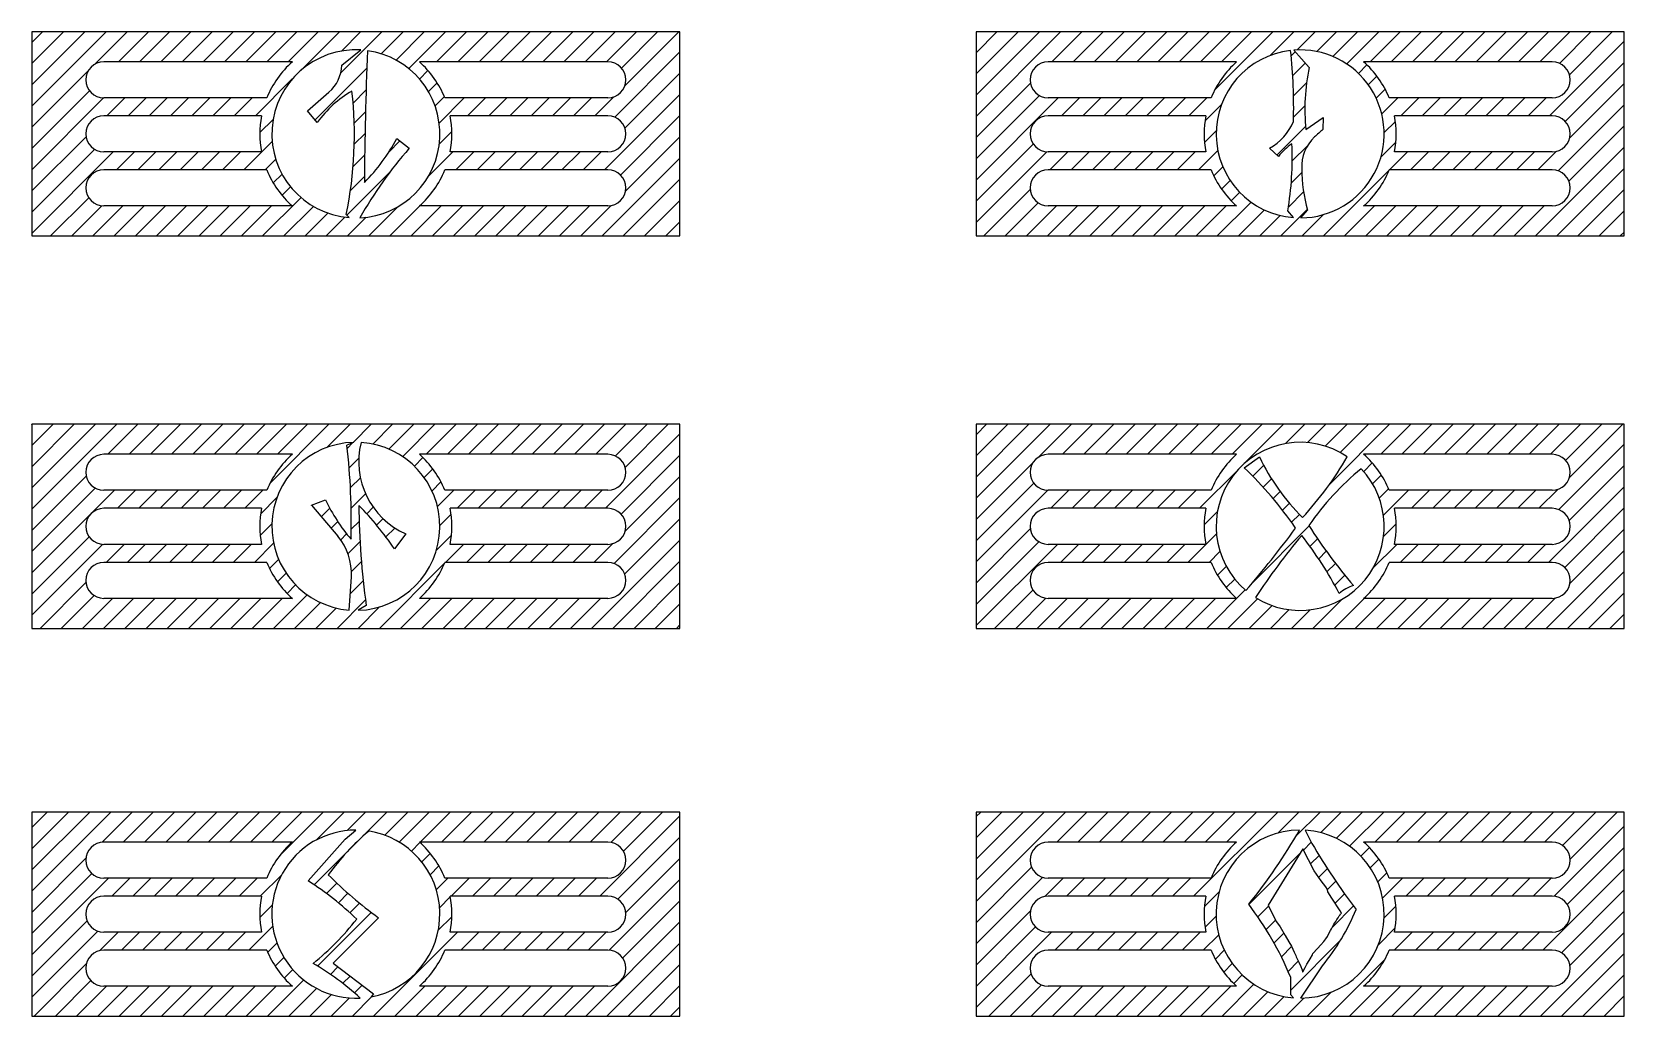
# Model space of a CAD drawing. Header units: centimetres. Extents: x 0 to 362, y 0 to 80.
# Drawn here: x 132.7 to 199, y 20.5 to 61.5 of the extents above; entities that cross this region are included whole.
import ezdxf

# ---------------------------------------------------------------- set-up
doc = ezdxf.new("R2010")
doc.units = ezdxf.units.CM
doc.header["$MEASUREMENT"] = 0

msp = doc.modelspace()

# ---------------------------------------------------------------- hatches: boundary and pattern name
h = msp.add_hatch()
h.set_pattern_fill('ANSI31', color=256, scale=5)
h.paths.add_polyline_path([(159.65591, 61.5), (132.65591, 61.5), (132.65591, 53), (159.65591, 53)])
h.paths.add_polyline_path([(135.65591, 55.75), (142.44781, 55.75, 0.11643831), (143.51016, 54.25), (135.65591, 54.25, -1)], flags=16)
h.paths.add_polyline_path([(135.65591, 58), (142.22685, 58, 0.09458878), (142.22685, 56.5), (135.65591, 56.5, -1)], flags=16)
h.paths.add_polyline_path([(135.65591, 60.25), (143.51016, 60.25, 0.11643831), (142.44781, 58.75), (135.65591, 58.75, -1)], flags=16)
h.paths.add_polyline_path([(146.35669, 60.74424), (145.57427, 60.11426, -0.20411864), (145.03326, 58.98233), (144.13538, 58.20806), (144.54731, 57.73036, -0.10321847), (145.99232, 59.03434, -0.07831788), (145.75906, 53.89303), (145.87744, 53.7611, -0.98893605)], flags=16)
h.paths.add_polyline_path([(146.32534, 53.7541, -0.04868716), (148.37571, 56.6497), (147.85781, 57.06179, -0.07861603), (146.51243, 55.23155, -0.00935636), (146.64379, 60.71583, -0.91003009)], flags=16)
h.paths.add_polyline_path([(148.80166, 54.25, 0.11643831), (149.86401, 55.75), (156.65591, 55.75, -1), (156.65591, 54.25)], flags=16)
h.paths.add_polyline_path([(148.80166, 60.25), (156.65591, 60.25, -1), (156.65591, 58.75), (149.86401, 58.75, 0.11643831)], flags=16)
h.paths.add_polyline_path([(150.08497, 56.5, 0.09458878), (150.08497, 58), (156.65591, 58, -1), (156.65591, 56.5)], flags=16)
h.paths.add_polyline_path([(159.65591, 45.15287), (132.65591, 45.15287), (132.65591, 36.65287), (159.65591, 36.65287)])
h.paths.add_polyline_path([(135.65591, 41.65287), (142.22685, 41.65287, 0.09458878), (142.22685, 40.15287), (135.65591, 40.15287, -1)], flags=16)
h.paths.add_polyline_path([(135.65591, 39.40287), (142.44781, 39.40287, 0.11643831), (143.51016, 37.90287), (135.65591, 37.90287, -1)], flags=16)
h.paths.add_polyline_path([(135.65591, 43.90287), (143.51016, 43.90287, 0.11643831), (142.44781, 42.40287), (135.65591, 42.40287, -1)], flags=16)
h.paths.add_polyline_path([(146.06345, 44.40165), (145.78387, 44.28091, -0.03472848), (145.95692, 40.36494, -0.0676015), (144.89646, 42.00443), (144.30345, 41.77973), (145.4046, 40.49545, -0.18994375), (145.96907, 38.79463), (145.87621, 37.41406, -0.94815642)], flags=16)
h.paths.add_polyline_path([(146.28187, 41.77634, -0.04420568), (147.76273, 39.96225), (148.23742, 40.58947, -0.36581852), (146.37396, 44.39607, -0.95687602), (146.24618, 37.40403), (146.59211, 37.60614, -0.03476205)], flags=16)
h.paths.add_polyline_path([(148.80166, 37.90287, 0.11643831), (149.86401, 39.40287), (156.65591, 39.40287, -1), (156.65591, 37.90287)], flags=16)
h.paths.add_polyline_path([(148.80166, 43.90287), (156.65591, 43.90287, -1), (156.65591, 42.40287), (149.86401, 42.40287, 0.11643831)], flags=16)
h.paths.add_polyline_path([(150.08497, 40.15287, 0.09458878), (150.08497, 41.65287), (156.65591, 41.65287, -1), (156.65591, 40.15287)], flags=16)
h.paths.add_polyline_path([(199, 61.5), (172, 61.5), (172, 53), (199, 53)])
h.paths.add_polyline_path([(175, 54.25, -1), (175, 55.75), (181.7919, 55.75, 0.11643831), (182.85425, 54.25)], flags=16)
h.paths.add_polyline_path([(175, 56.5, -1), (175, 58), (181.57094, 58, 0.09458878), (181.57094, 56.5)], flags=16)
h.paths.add_polyline_path([(175, 58.75, -1), (175, 60.25), (182.85425, 60.25, 0.11643831), (181.7919, 58.75)], flags=16)
h.paths.add_polyline_path([(185.10142, 60.72723, -0.03364025), (185.22255, 57.76457, -0.17019127), (184.22196, 56.65957), (184.59673, 56.31171, -0.07503978), (185.15469, 56.84024, -0.05490463), (184.98251, 54.04063), (185.22185, 53.76107, -0.90756186)], flags=16)
h.paths.add_polyline_path([(185.53349, 53.75016), (185.80412, 54.06802, -0.06151465), (185.56532, 55.79921, -0.22549635), (186.10126, 57.12119, -0.02024642), (186.45166, 57.43419), (186.45946, 57.93594), (185.73973, 57.43208, -0.07824042), (185.87613, 60.01808), (185.23024, 60.73959, -1.03437565)], flags=16)
h.paths.add_polyline_path([(188.14575, 54.25, 0.11643831), (189.2081, 55.75), (196, 55.75, -1), (196, 54.25)], flags=16)
h.paths.add_polyline_path([(189.42906, 56.5, 0.09458878), (189.42906, 58), (196, 58, -1), (196, 56.5)], flags=16)
h.paths.add_polyline_path([(188.14575, 60.25), (196, 60.25, -1), (196, 58.75), (189.2081, 58.75, 0.11643831)], flags=16)
h.paths.add_polyline_path([(199, 45.15287), (172, 45.15287), (172, 36.65287), (199, 36.65287)])
h.paths.add_polyline_path([(187.4619, 43.80131, -0.05579437), (185.60032, 41.27023, -0.08441778), (183.80242, 43.79702), (183.17118, 43.33769, -0.05271365), (185.31164, 40.83164, -0.01989612), (183.24029, 38.2301, -0.94797212)], flags=16)
h.paths.add_polyline_path([(182.85425, 43.90287, 0.11643831), (181.7919, 42.40287), (175, 42.40287, -1), (175, 43.90287)], flags=16)
h.paths.add_polyline_path([(181.57094, 41.65287, 0.09458878), (181.57094, 40.15287), (175, 40.15287, -1), (175, 41.65287)], flags=16)
h.paths.add_polyline_path([(188.04913, 43.30118, -0.87950941), (183.64146, 37.93709, -0.03061608), (185.56483, 40.52256, -0.04670956), (187.12391, 38.10719, -0.10176455), (187.72905, 38.4356, -0.03818372), (185.86539, 40.93574, -0.07404415)], flags=16)
h.paths.add_polyline_path([(188.14575, 43.90287), (196, 43.90287, -1), (196, 42.40287), (189.2081, 42.40287, 0.11643831)], flags=16)
h.paths.add_polyline_path([(181.7919, 39.40287, 0.11643831), (182.85425, 37.90287), (175, 37.90287, -1), (175, 39.40287)], flags=16)
h.paths.add_polyline_path([(189.42906, 41.65287), (196, 41.65287, -1), (196, 40.15287), (189.42906, 40.15287, 0.09458878)], flags=16)
h.paths.add_polyline_path([(189.2081, 39.40287), (196, 39.40287, -1), (196, 37.90287), (188.14575, 37.90287, 0.11643831)], flags=16)
h.paths.add_polyline_path([(199, 29), (172, 29), (172, 20.5), (199, 20.5)])
h.paths.add_polyline_path([(188.14575, 27.75), (196, 27.75, -1), (196, 26.25), (189.2081, 26.25, 0.11643831)], flags=16)
h.paths.add_polyline_path([(185.52831, 21.25011), (186.43378, 22.60197, 0.075687), (187.83167, 24.94526, -0.02961284), (185.98908, 27.6979), (185.71614, 28.24332, -0.96565529)], flags=16)
h.paths.add_polyline_path([(186.08901, 26.54823), (186.37748, 26.14102), (186.56545, 25.88613), (186.64329, 25.77289), (186.64901, 25.68481), (186.81751, 25.4107), (187.16801, 24.88398), (187.22982, 24.79018), (187.19548, 24.76845), (187.1806, 24.75815), (187.16343, 24.72269), (187.12794, 24.67808), (187.08095, 24.60114), (187.03287, 24.53251), (186.9825, 24.449), (186.91039, 24.32775), (186.80268, 24.13627), (186.76262, 24.06878), (186.66417, 23.88462), (186.63888, 23.82344), (186.57478, 23.71821), (186.4832, 23.61526), (186.36415, 23.47342), (186.22539, 23.32182), (186.03079, 23.10563), (186.01133, 23.05644), (185.91746, 22.88944), (185.87262, 22.8246), (185.7776, 22.66446), (185.70434, 22.52834), (185.60186, 22.32604), (185.58529, 22.3968), (185.59216, 22.42335), (185.58759, 22.44394), (185.56927, 22.46109), (185.52613, 22.57), (185.44204, 22.74955), (185.3631, 22.91809), (185.33135, 22.96591), (185.31787, 23.0226), (185.24663, 23.16314), (185.13886, 23.40955), (185.03521, 23.59163), (184.8807, 23.85508), (184.66698, 24.2195), (184.51264, 24.43483), (184.26302, 24.91126), (184.16331, 25.12577), (185.60807, 27.4688)], flags=16)
h.paths.add_polyline_path([(185.47266, 28.24989, -0.04267334), (183.35525, 25.16019, -0.06613775), (185.09149, 22.13879), (185.09149, 21.40704), (185.21796, 21.26138, -0.95670997)], flags=16)
h.paths.add_polyline_path([(189.42906, 25.5), (196, 25.5, -1), (196, 24), (189.42906, 24, 0.09458878)], flags=16)
h.paths.add_polyline_path([(189.2081, 23.25), (196, 23.25, -1), (196, 21.75), (188.14575, 21.75, 0.11643831)], flags=16)
h.paths.add_polyline_path([(182.85425, 27.75, 0.11643831), (181.7919, 26.25), (175, 26.25, -1), (175, 27.75)], flags=16)
h.paths.add_polyline_path([(181.57094, 25.5, 0.09458878), (181.57094, 24), (175, 24, -1), (175, 25.5)], flags=16)
h.paths.add_polyline_path([(181.7919, 23.25, 0.11643831), (182.85425, 21.75), (175, 21.75, -1), (175, 23.25)], flags=16)
h.paths.add_polyline_path([(159.65591, 29), (132.65591, 29), (132.65591, 20.5), (159.65591, 20.5)])
h.paths.add_polyline_path([(156.65591, 24), (150.08497, 24, 0.09458878), (150.08497, 25.5), (156.65591, 25.5, -1)], flags=16)
h.paths.add_polyline_path([(156.65591, 26.25), (149.86401, 26.25, 0.11643831), (148.80166, 27.75), (156.65591, 27.75, -1)], flags=16)
h.paths.add_polyline_path([(156.65591, 21.75), (148.80166, 21.75, 0.11643831), (149.86401, 23.25), (156.65591, 23.25, -1)], flags=16)
h.paths.add_polyline_path([(146.7906, 21.30803), (146.88436, 21.4315), (145.20374, 22.70762), (147.10293, 24.59936, -0.04256485), (145.005, 26.39081, -0.05585008), (146.68029, 28.19708), (146.66237, 28.21316, -0.84830205)], flags=16)
h.paths.add_polyline_path([(146.19025, 24.53905, -0.06017123), (144.37288, 22.6985, -0.05689281), (146.33654, 21.25466, -1.02691455), (146.16109, 28.25), (145.7101, 27.87393), (144.17378, 26.13106, -0.05106165)], flags=16)
h.paths.add_polyline_path([(143.51016, 27.75, 0.11643831), (142.44781, 26.25), (135.65591, 26.25, -1), (135.65591, 27.75)], flags=16)
h.paths.add_polyline_path([(143.51016, 21.75), (135.65591, 21.75, -1), (135.65591, 23.25), (142.44781, 23.25, 0.11643831)], flags=16)
h.paths.add_polyline_path([(142.22685, 25.5, 0.09458878), (142.22685, 24), (135.65591, 24, -1), (135.65591, 25.5)], flags=16)

# ---------------------------------------------------------------- linework, layer by layer
for p, q in [((132.65591, 61.5), (132.65591, 53)), ((159.65591, 61.5), (132.65591, 61.5)), ((159.65591, 53), (159.65591, 61.5)), ((172, 61.5), (172, 53)), ((199, 61.5), (172, 61.5)), ((199, 53), (199, 61.5)), ((145.57427, 60.11426), (146.35669, 60.74424)), ((185.87613, 60.01808), (185.23024, 60.73959)), ((143.51016, 60.25), (135.65591, 60.25)), ((156.65591, 60.25), (148.80166, 60.25)), ((182.85425, 60.25), (175, 60.25)), ((196, 60.25), (188.14575, 60.25)), ((142.44781, 58.75), (135.65591, 58.75)), ((144.13538, 58.20806), (145.03326, 58.98233)), ((156.65591, 58.75), (149.86401, 58.75)), ((181.7919, 58.75), (175, 58.75)), ((196, 58.75), (189.2081, 58.75)), ((142.22685, 58), (135.65591, 58)), ((144.54731, 57.73036), (144.13538, 58.20806)), ((156.65591, 58), (150.08497, 58)), ((181.57094, 58), (175, 58)), ((185.73973, 57.43208), (186.45946, 57.93594)), ((186.45946, 57.93594), (186.45166, 57.43419)), ((196, 58), (189.42906, 58)), ((147.85781, 57.06179), (148.37571, 56.6497)), ((142.22685, 56.5), (135.65591, 56.5)), ((156.65591, 56.5), (150.08497, 56.5)), ((181.57094, 56.5), (175, 56.5)), ((184.59673, 56.31171), (184.22196, 56.65957)), ((196, 56.5), (189.42906, 56.5)), ((142.44781, 55.75), (135.65591, 55.75)), ((156.65591, 55.75), (149.86401, 55.75)), ((181.7919, 55.75), (175, 55.75)), ((196, 55.75), (189.2081, 55.75)), ((143.51016, 54.25), (135.65591, 54.25)), ((145.87744, 53.7611), (145.75906, 53.89303)), ((156.65591, 54.25), (148.80166, 54.25)), ((182.85425, 54.25), (175, 54.25)), ((185.22185, 53.76107), (184.98251, 54.04063)), ((185.53349, 53.75016), (185.80412, 54.06802)), ((196, 54.25), (188.14575, 54.25)), ((132.65591, 53), (159.65591, 53)), ((172, 53), (199, 53)), ((132.65591, 45.15287), (132.65591, 36.65287)), ((159.65591, 45.15287), (132.65591, 45.15287)), ((159.65591, 36.65287), (159.65591, 45.15287)), ((172, 45.15287), (172, 36.65287)), ((199, 45.15287), (172, 45.15287)), ((199, 36.65287), (199, 45.15287)), ((143.51016, 43.90287), (135.65591, 43.90287)), ((146.06345, 44.40165), (145.78387, 44.28091)), ((156.65591, 43.90287), (148.80166, 43.90287)), ((182.85425, 43.90287), (175, 43.90287)), ((183.17118, 43.33769), (183.80242, 43.79702)), ((196, 43.90287), (188.14575, 43.90287)), ((142.44781, 42.40287), (135.65591, 42.40287)), ((144.30345, 41.77973), (144.89646, 42.00443)), ((156.65591, 42.40287), (149.86401, 42.40287)), ((181.7919, 42.40287), (175, 42.40287)), ((196, 42.40287), (189.2081, 42.40287)), ((142.22685, 41.65287), (135.65591, 41.65287)), ((144.30345, 41.77973), (145.4046, 40.49545)), ((156.65591, 41.65287), (150.08497, 41.65287)), ((181.57094, 41.65287), (175, 41.65287)), ((196, 41.65287), (189.42906, 41.65287)), ((148.23742, 40.58947), (147.76273, 39.96225)), ((142.22685, 40.15287), (135.65591, 40.15287)), ((156.65591, 40.15287), (150.08497, 40.15287)), ((181.57094, 40.15287), (175, 40.15287)), ((196, 40.15287), (189.42906, 40.15287)), ((142.44781, 39.40287), (135.65591, 39.40287)), ((156.65591, 39.40287), (149.86401, 39.40287)), ((181.7919, 39.40287), (175, 39.40287)), ((196, 39.40287), (189.2081, 39.40287)), ((145.87621, 37.41406), (145.96907, 38.79463)), ((143.51016, 37.90287), (135.65591, 37.90287)), ((156.65591, 37.90287), (148.80166, 37.90287)), ((182.85425, 37.90287), (175, 37.90287)), ((196, 37.90287), (188.14575, 37.90287)), ((146.59211, 37.60614), (146.24618, 37.40403)), ((132.65591, 36.65287), (159.65591, 36.65287)), ((172, 36.65287), (199, 36.65287)), ((132.65591, 29), (132.65591, 20.5)), ((159.65591, 29), (132.65591, 29)), ((159.65591, 20.5), (159.65591, 29)), ((172, 29), (172, 20.5)), ((199, 29), (172, 29)), ((199, 20.5), (199, 29)), ((144.17378, 26.13106), (145.7101, 27.87393)), ((145.7101, 27.87393), (146.16109, 28.25)), ((146.66237, 28.21316), (146.68029, 28.19708)), ((185.71614, 28.24332), (185.98908, 27.6979)), ((143.51016, 27.75), (135.65591, 27.75)), ((156.65591, 27.75), (148.80166, 27.75)), ((182.85425, 27.75), (175, 27.75)), ((185.60807, 27.4688), (184.16331, 25.12577)), ((186.08901, 26.54823), (185.60807, 27.4688)), ((196, 27.75), (188.14575, 27.75)), ((186.37748, 26.14102), (186.08901, 26.54823)), ((142.44781, 26.25), (135.65591, 26.25)), ((156.65591, 26.25), (149.86401, 26.25)), ((181.7919, 26.25), (175, 26.25)), ((186.56545, 25.88613), (186.37748, 26.14102)), ((186.64329, 25.77289), (186.56545, 25.88613)), ((196, 26.25), (189.2081, 26.25)), ((142.22685, 25.5), (135.65591, 25.5)), ((156.65591, 25.5), (150.08497, 25.5)), ((181.57094, 25.5), (175, 25.5)), ((186.64901, 25.68481), (186.64329, 25.77289)), ((186.81751, 25.4107), (186.64901, 25.68481)), ((187.16801, 24.88398), (186.81751, 25.4107)), ((196, 25.5), (189.42906, 25.5)), ((147.10293, 24.59936), (145.20374, 22.70762)), ((184.16331, 25.12577), (184.26302, 24.91126)), ((184.26302, 24.91126), (184.51264, 24.43483)), ((187.03287, 24.53251), (187.08095, 24.60114)), ((187.08095, 24.60114), (187.12794, 24.67808)), ((187.12794, 24.67808), (187.16343, 24.72269)), ((187.16343, 24.72269), (187.1806, 24.75815)), ((187.22982, 24.79018), (187.16801, 24.88398)), ((187.1806, 24.75815), (187.19548, 24.76845)), ((187.19548, 24.76845), (187.22982, 24.79018)), ((142.22685, 24), (135.65591, 24)), ((156.65591, 24), (150.08497, 24)), ((181.57094, 24), (175, 24)), ((184.51264, 24.43483), (184.66698, 24.2195)), ((184.66698, 24.2195), (184.8807, 23.85508)), ((186.63888, 23.82344), (186.66417, 23.88462)), ((186.66417, 23.88462), (186.76262, 24.06878)), ((186.76262, 24.06878), (186.80268, 24.13627)), ((186.80268, 24.13627), (186.91039, 24.32775)), ((186.91039, 24.32775), (186.9825, 24.449)), ((186.9825, 24.449), (187.03287, 24.53251)), ((196, 24), (189.42906, 24)), ((142.44781, 23.25), (135.65591, 23.25)), ((156.65591, 23.25), (149.86401, 23.25)), ((181.7919, 23.25), (175, 23.25)), ((184.8807, 23.85508), (185.03521, 23.59163)), ((185.03521, 23.59163), (185.13886, 23.40955)), ((185.13886, 23.40955), (185.24663, 23.16314)), ((186.03079, 23.10563), (186.22539, 23.32182)), ((186.22539, 23.32182), (186.36415, 23.47342)), ((186.36415, 23.47342), (186.4832, 23.61526)), ((186.4832, 23.61526), (186.57478, 23.71821)), ((186.57478, 23.71821), (186.63888, 23.82344)), ((196, 23.25), (189.2081, 23.25)), ((145.20374, 22.70762), (146.88436, 21.4315)), ((185.24663, 23.16314), (185.31787, 23.0226)), ((185.31787, 23.0226), (185.33135, 22.96591)), ((185.33135, 22.96591), (185.3631, 22.91809)), ((185.3631, 22.91809), (185.44204, 22.74955)), ((185.44204, 22.74955), (185.52613, 22.57)), ((185.52613, 22.57), (185.56927, 22.46109)), ((185.52831, 21.25011), (186.43378, 22.60197)), ((185.70434, 22.52834), (185.7776, 22.66446)), ((185.7776, 22.66446), (185.87262, 22.8246)), ((185.87262, 22.8246), (185.91746, 22.88944)), ((185.91746, 22.88944), (186.01133, 23.05644)), ((186.01133, 23.05644), (186.03079, 23.10563)), ((185.09149, 22.13879), (185.09149, 21.40704)), ((185.56927, 22.46109), (185.58759, 22.44394)), ((185.59216, 22.42335), (185.58529, 22.3968)), ((185.58529, 22.3968), (185.59788, 22.34304)), ((185.58759, 22.44394), (185.59216, 22.42335)), ((185.59788, 22.34304), (185.61048, 22.34304)), ((185.61048, 22.34304), (185.70434, 22.52834)), ((143.51016, 21.75), (135.65591, 21.75)), ((146.88436, 21.4315), (146.7906, 21.30803)), ((156.65591, 21.75), (148.80166, 21.75)), ((182.85425, 21.75), (175, 21.75)), ((185.09149, 21.40704), (185.21796, 21.26138)), ((196, 21.75), (188.14575, 21.75)), ((132.65591, 20.5), (159.65591, 20.5)), ((172, 20.5), (199, 20.5))]:
    msp.add_line(p, q)
for centre, radius, start, end in [((146.15591, 57.25), 3.5, 86.7113357, 265.4364606), ((146.15591, 57.25), 3.5, 272.7747262, 81.9872764), ((293.10399, 54.46415), 146.59357, 177.5558026, 179.70006), ((185.5, 57.25), 3.5, 96.5390193, 265.4417642), ((163.16964, 58.34671), 22.0606, 358.4878676, 6.194739), ((185.5, 57.25), 3.5, 270.5482368, 94.4204663), ((135.65591, 59.5), 0.75, 90, 270), ((146.15591, 57.25), 4, 131.4096221, 157.9756872), ((143.97517, 60.1833), 1.60059, 311.3813366, 357.5279625), ((146.15591, 57.25), 4, 22.0243128, 48.5903779), ((156.65591, 59.5), 0.75, 270, 90), ((175, 59.5), 0.75, 90, 270), ((185.5, 57.25), 4, 131.4096221, 157.9756872), ((194.02034, 58.29192), 8.32513, 168.0332796, 185.9282065), ((185.5, 57.25), 4, 22.0243128, 48.5903779), ((196, 59.5), 0.75, 270, 90), ((148.39445, 54.91976), 4.76445, 120.2768539, 143.8493063), ((129.5647, 57.20371), 16.52931, 348.4460059, 6.3585774), ((135.65591, 57.25), 0.75, 90, 270), ((146.15591, 57.25), 4, 169.1930771, 190.8069229), ((146.15591, 57.25), 4, 349.1930771, 10.8069229), ((156.65591, 57.25), 0.75, 270, 90), ((175, 57.25), 0.75, 90, 270), ((185.5, 57.25), 4, 169.1930771, 190.8069229), ((183.14611, 58.63929), 2.25317, 298.5213392, 337.1561239), ((185.5, 57.25), 4, 349.1930771, 10.8069229), ((196, 57.25), 0.75, 270, 90), ((141.40092, 60.39855), 7.26811, 314.6906996, 332.6711841), ((187.22439, 55.89624), 1.66191, 132.5173243, 183.3471205), ((190.13972, 52.95267), 5.80394, 129.452577, 134.0920804), ((162.18365, 44.69861), 18.26165, 139.1230733, 150.2725435), ((186.62663, 54.72757), 2.57487, 124.8656217, 142.0313003), ((172.35942, 56.22208), 12.8102, 350.1952929, 2.7658868), ((135.65591, 55), 0.75, 90, 270), ((146.15591, 57.25), 4, 202.0243128, 228.5903779), ((146.15591, 57.25), 4, 311.4096221, 337.9756872), ((156.65591, 55), 0.75, 270, 90), ((175, 55), 0.75, 90, 270), ((185.5, 57.25), 4, 202.0243128, 228.5903779), ((192.69379, 55.90046), 7.12919, 180.8136969, 194.8940731), ((185.5, 57.25), 4, 311.4096221, 337.9756872), ((196, 55), 0.75, 270, 90), ((135.65591, 43.15287), 0.75, 90, 270), ((146.15591, 40.90287), 4, 131.4096221, 157.9756872), ((146.15591, 40.90287), 3.5, 91.5137562, 265.4162639), ((117.71446, 41.07867), 28.25148, 358.5523521, 6.5083362), ((146.15591, 40.90287), 3.5, 271.4778955, 86.4281694), ((149.55898, 43.59583), 3.28401, 165.8964289, 246.2702508), ((146.15591, 40.90287), 4, 22.0243128, 48.5903779), ((156.65591, 43.15287), 0.75, 270, 90), ((175, 43.15287), 0.75, 90, 270), ((185.5, 40.90287), 4, 131.4096221, 157.9756872), ((185.5, 40.90287), 3.5, 55.906633, 229.7868954), ((192.13104, 47.82009), 9.24938, 205.7824726, 225.0838389), ((175.22531, 50.85107), 14.12208, 317.278943, 330.0528268), ((185.5, 40.90287), 4, 22.0243128, 48.5903779), ((196, 43.15287), 0.75, 270, 90), ((172.38924, 31.96155), 15.67377, 34.4661924, 46.5361003), ((185.5, 40.90287), 3.5, 237.9262677, 43.2539964), ((194.90007, 34.78577), 10.92921, 128.8178695, 145.7566282), ((151.46205, 45.0885), 7.25385, 205.1610122, 220.6305989), ((135.65591, 40.90287), 0.75, 90, 270), ((146.15591, 40.90287), 4, 169.1930771, 190.8069229), ((176.39177, 41.9197), 30.11024, 180.2727925, 188.23646), ((136.78298, 32.51085), 13.26945, 34.1627278, 44.2873308), ((146.15591, 40.90287), 4, 349.1930771, 10.8069229), ((156.65591, 40.90287), 0.75, 270, 90), ((175, 40.90287), 0.75, 90, 270), ((185.5, 40.90287), 4, 169.1930771, 190.8069229), ((185.5, 40.90287), 4, 349.1930771, 10.8069229), ((196, 40.90287), 0.75, 270, 90), ((143.52901, 38.9289), 2.44375, 356.8502265, 39.8696524), ((151.59979, 65.54762), 41.80153, 319.1935885, 323.7528414), ((205.69542, 23.53905), 26.33781, 139.8467775, 146.8612761), ((173.44498, 30.98851), 15.42041, 27.4930128, 38.1902809), ((203.1425, 51.86985), 20.44636, 212.3283585, 221.0751741), ((135.65591, 38.65287), 0.75, 90, 270), ((146.15591, 40.90287), 4, 202.0243128, 228.5903779), ((146.15591, 40.90287), 4, 311.4096221, 337.9756872), ((156.65591, 38.65287), 0.75, 270, 90), ((175, 38.65287), 0.75, 90, 270), ((185.5, 40.90287), 4, 202.0243128, 228.5903779), ((185.5, 40.90287), 4, 311.4096221, 337.9756872), ((196, 38.65287), 0.75, 270, 90), ((188.22492, 36.80017), 1.70895, 106.8673291, 130.1100316), ((146.15591, 24.75), 3.5, 89.9151684, 272.9582163), ((153.9028, 19.81831), 11.06203, 130.7613896, 143.5480009), ((146.15591, 24.75), 3.5, 280.4478483, 81.679889), ((185.5, 24.75), 3.5, 90.4476017, 265.378007), ((166.34602, 39.0872), 21.98353, 320.6896782, 330.4637563), ((185.5, 24.75), 3.5, 270.463482, 86.459511), ((135.65591, 27), 0.75, 90, 270), ((146.15591, 24.75), 4, 131.4096221, 157.9756872), ((146.15591, 24.75), 4, 22.0243128, 48.5903779), ((156.65591, 27), 0.75, 270, 90), ((175, 27), 0.75, 90, 270), ((185.5, 24.75), 4, 131.4096221, 157.9756872), ((210.1285, 41.86363), 27.98892, 210.4056847, 217.190465), ((185.5, 24.75), 4, 22.0243128, 48.5903779), ((196, 27), 0.75, 270, 90), ((137.40777, 15.48804), 12.61162, 45.8626394, 57.5549533), ((156.55676, 37.79473), 16.23245, 224.6310073, 234.3802669), ((135.65591, 24.75), 0.75, 90, 270), ((146.15591, 24.75), 4, 169.1930771, 190.8069229), ((146.15591, 24.75), 4, 349.1930771, 10.8069229), ((156.65591, 24.75), 0.75, 270, 90), ((175, 24.75), 0.75, 90, 270), ((185.5, 24.75), 4, 169.1930771, 190.8069229), ((185.5, 24.75), 4, 349.1930771, 10.8069229), ((196, 24.75), 0.75, 270, 90), ((172.85246, 17.11521), 13.2299, 22.3159687, 37.4515813), ((179.43698, 28.3645), 9.06432, 320.5253141, 337.8384872), ((137.66213, 31.1423), 10.78573, 308.4760758, 322.2496983), ((135.65591, 22.5), 0.75, 90, 270), ((146.15591, 24.75), 4, 202.0243128, 228.5903779), ((146.15591, 24.75), 4, 311.4096221, 337.9756872), ((156.65591, 22.5), 0.75, 270, 90), ((175, 22.5), 0.75, 90, 270), ((185.5, 24.75), 4, 202.0243128, 228.5903779), ((185.5, 24.75), 4, 311.4096221, 337.9756872), ((196, 22.5), 0.75, 270, 90), ((139.0307, 13.37573), 10.74491, 47.1614028, 60.1862339)]:
    msp.add_arc(centre, radius, start, end)

doc.saveas('drawing.dxf')
